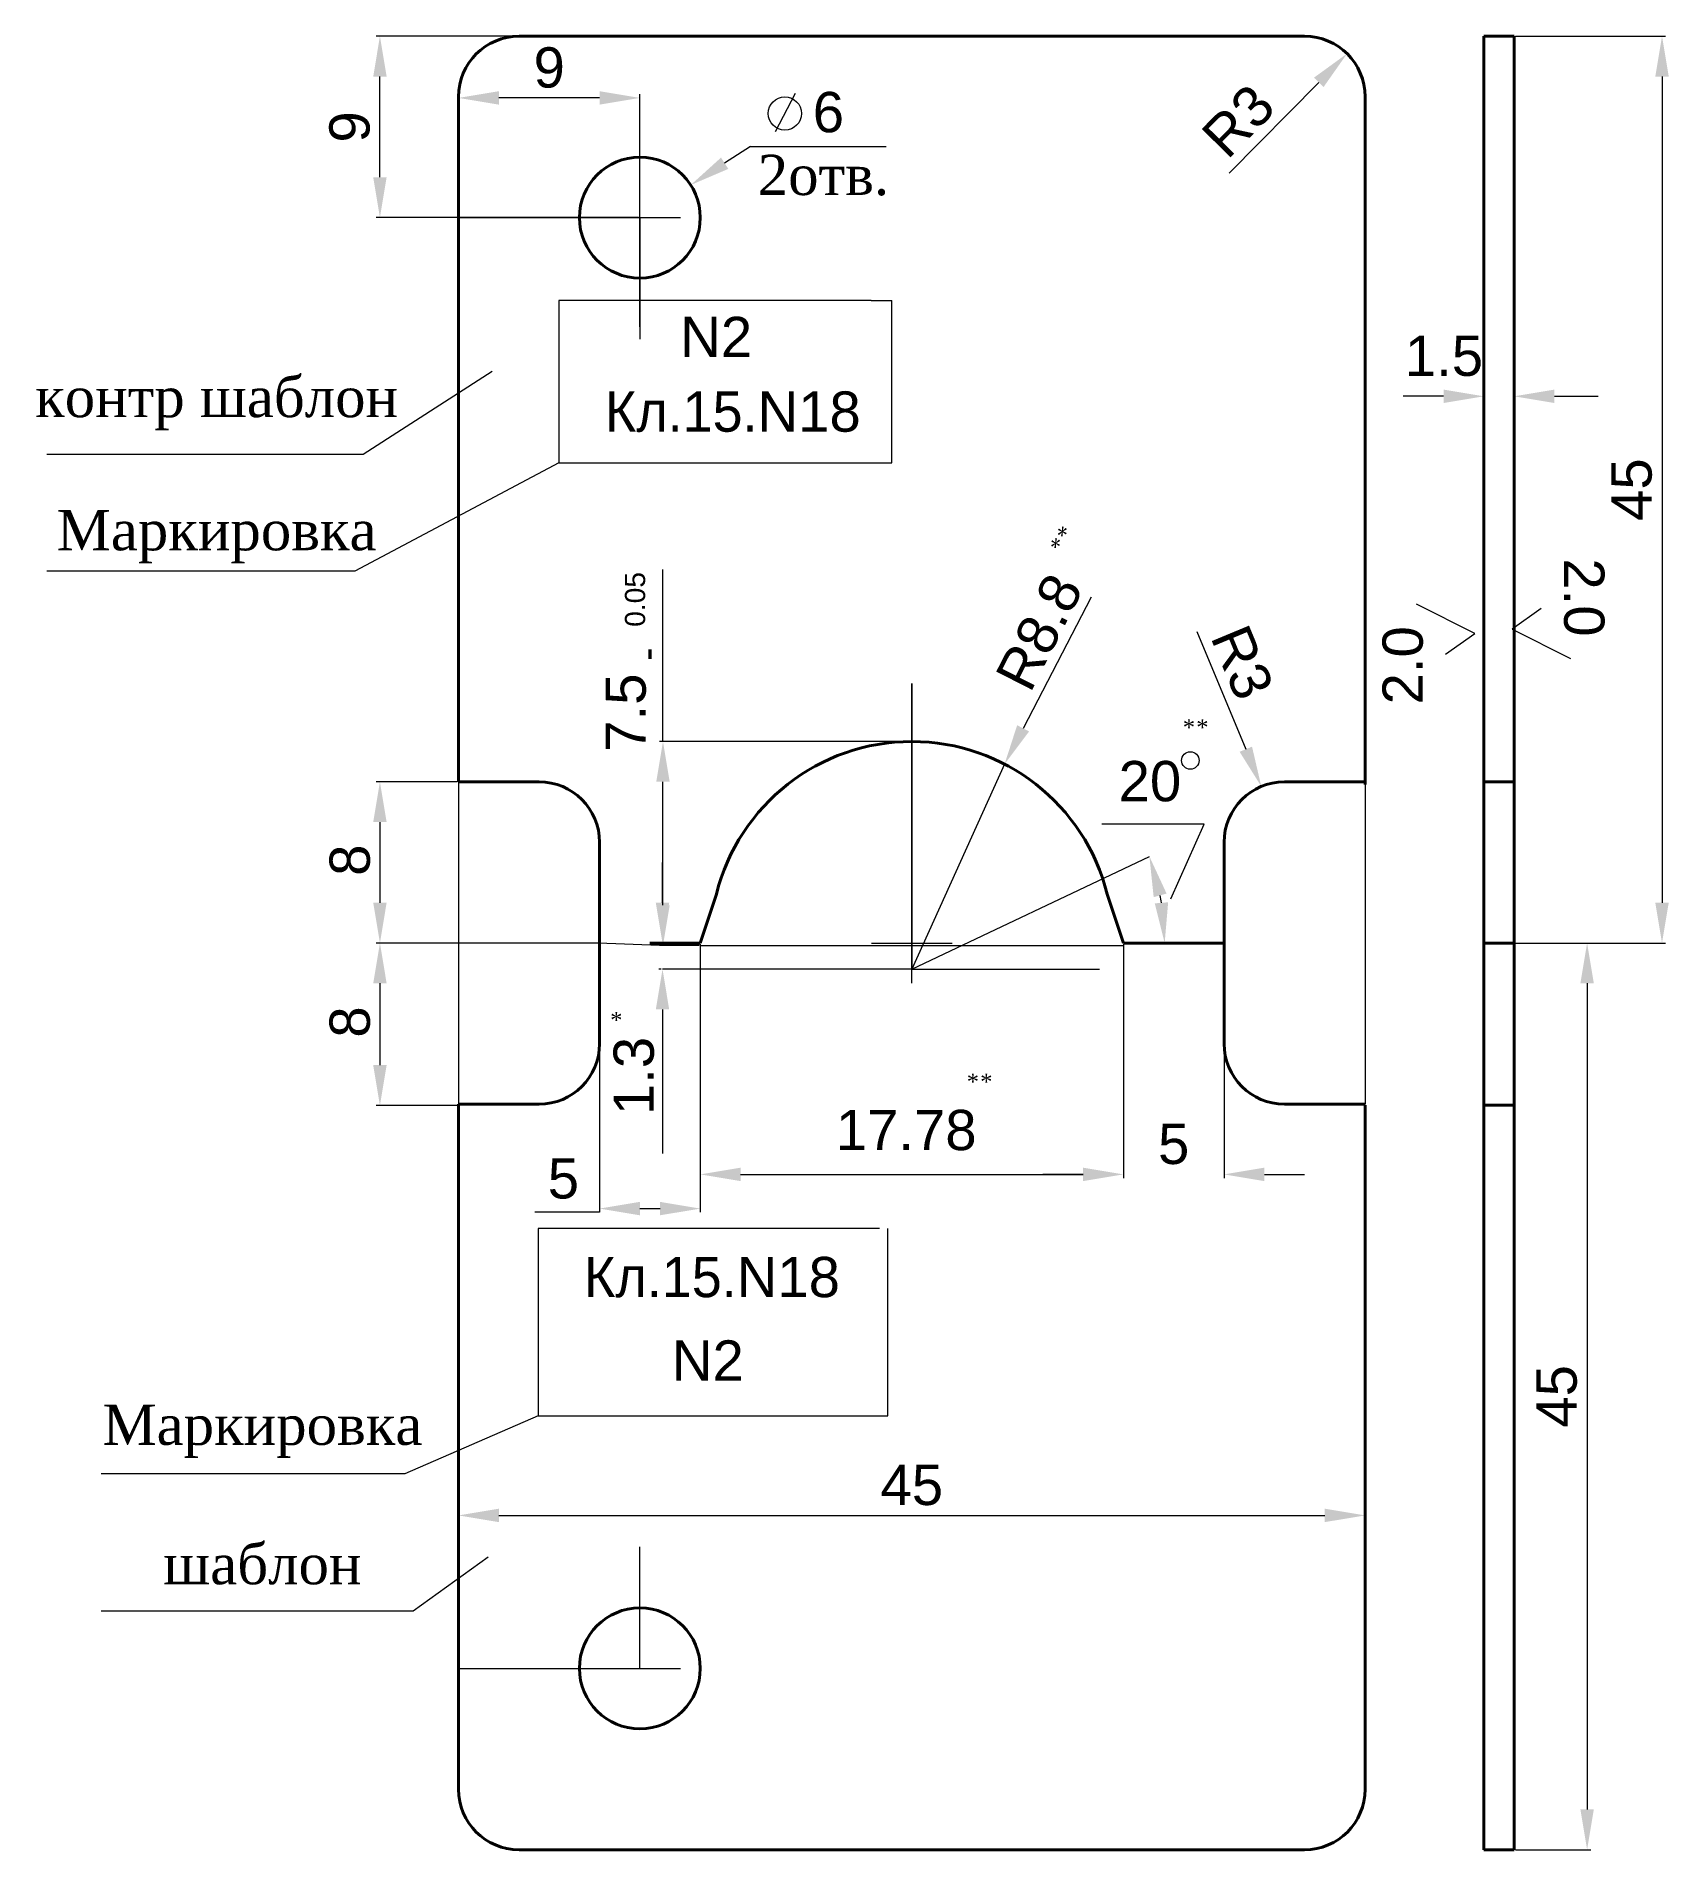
# Model space of a CAD drawing. Header units: millimetres. Extents: x -954 to 34898, y -2134 to 12006.
# Drawn here: x 10310.9 to 10391.9, y 9109.7 to 9199.7 of the extents above; entities that cross this region are included whole.
import ezdxf

# ---------------------------------------------------------------- set-up
doc = ezdxf.new("R2010")
doc.units = ezdxf.units.MM
doc.header["$LTSCALE"] = 3
doc.styles.get("Standard").update_dxf_attribs({"font": 'arial.ttf'})

msp = doc.modelspace()

# ---------------------------------------------------------------- texts
at = {"lineweight": 15}
for s, p in [('6', (10349.42, 9194.935)), ('1.5', (10378.812, 9182.843)), ('5', (10336.264, 9142.017))]:
    msp.add_text(s, height=2, dxfattribs=at).set_placement(p)
for s, rotation, p in [('R8.8', 63, (10360.206, 9167.057)), ('R3', 292.56916, (10369.14, 9169.894)), ('7.5', 90, (10341.13, 9164.189)), ('8', 90, (10327.432, 9158.031)), ('8', 90, (10327.432, 9150))]:
    msp.add_text(s, height=2, rotation=rotation, dxfattribs=at).set_placement(p)
at = {"lineweight": 15, "attachment_point": 5}
for s, insert, char_height in [('\\A1;9', (10336.336, 9198.138), 2), ('{\\fTimes New Roman CYR|b0|i0|c204|p18;2\\fTimes New Roman|b0|i0|c204|p18;отв.}', (10349.949, 9192.797), 2), ('N2', (10344.624, 9184.775), 2), ('{\\fTimes New Roman|b0|i0|c204|p18;контр шаблон}', (10319.827, 9181.471), 2), ('{\\fTxt|b0|i0|c204|p2;Кл.15.}N18', (10345.45, 9181.058), 2), ('{\\fTimes New Roman CYR|b0|i0|c204|p18;Маркировка}', (10319.827, 9174.863), 2), ('{\\fTimes New Roman|b0|i0|c0|p18;*}', (10368.093, 9165.405), 0.8), ('{\\fTimes New Roman|b0|i0|c0|p18;*}', (10368.76, 9165.405), 0.8), ('20', (10366.156, 9162.718), 2), ('{\\fTimes New Roman|b0|i0|c0|p18;*}', (10339.666, 9150.874), 0.8), ('{\\fTimes New Roman|b0|i0|c0|p18;*}', (10357.367, 9147.816), 0.8), ('{\\fTimes New Roman|b0|i0|c0|p18;*}', (10358.034, 9147.816), 0.8), ('17.78', (10354.056, 9145.404), 2), ('\\A1;5', (10367.336, 9144.715), 2), ('{\\fTxt|b0|i0|c204|p2;Кл.15.}N18', (10344.417, 9138.107), 2), ('N2', (10344.21, 9133.977), 2), ('{\\fTimes New Roman CYR|b0|i0|c204|p18;Маркировка}', (10322.1, 9130.467), 2), ('\\A1;45', (10354.336, 9127.79), 2), ('{\\fTimes New Roman|b0|i0|c204|p18;шаблон}', (10322.1, 9123.859), 2)]:
    msp.add_mtext(s, dxfattribs=dict(at, insert=insert, char_height=char_height))
for s, insert, char_height, rotation in [('\\A1;R3', (10370.545, 9195.495), 2, 45.43144), ('\\A1;9', (10326.432, 9195.198), 2, 90), ('\\A1;45', (10390.077, 9177.198), 2, 90), ('{\\fTimes New Roman|b0|i0|c0|p18;*}', (10361.626, 9174.455), 0.8, 60), ('{\\fTimes New Roman|b0|i0|c0|p18;*}', (10361.96, 9175.033), 0.8, 60), ('0.05', (10340.603, 9171.75), 1, 90), ('2.0', (10387.703, 9171.846), 2, 270), ('2.0', (10378.714, 9168.479), 2, 90), ('-', (10341.179, 9169.034), 1.4, 90), ('1.3', (10340.543, 9148.098), 2, 90), ('\\A1;45', (10386.358, 9132.198), 2, 90)]:
    msp.add_mtext(s, dxfattribs=dict(at, insert=insert, char_height=char_height, rotation=rotation))

# ---------------------------------------------------------------- linework, layer by layer
at = {"lineweight": 15}
for p, q in [((10340.773, 9199.698), (10327.752, 9199.698)), ((10384.296, 9199.698), (10391.757, 9199.698)), ((10327.932, 9192.698), (10327.932, 9197.698)), ((10370.093, 9192.898), (10374.538, 9197.41)), ((10391.577, 9197.698), (10391.577, 9156.698)), ((10331.836, 9185.332), (10331.836, 9196.818)), ((10338.836, 9196.638), (10333.836, 9196.638)), ((10340.836, 9185.27), (10340.836, 9196.818)), ((10340.836, 9185.332), (10340.836, 9196.818)), ((10348.538, 9196.858), (10347.547, 9194.953)), ((10346.329, 9194.22), (10345.045, 9193.396)), ((10346.297, 9194.22), (10352.882, 9194.22)), ((10346.736, 9194.22), (10353.065, 9194.22)), ((10340.836, 9188.698), (10340.836, 9192.698)), ((10340.773, 9190.698), (10327.752, 9190.698)), ((10334.836, 9190.698), (10328.934, 9190.698)), ((10331.836, 9190.698), (10340.836, 9190.698)), ((10334.836, 9190.698), (10342.847, 9190.698)), ((10338.836, 9190.698), (10342.836, 9190.698)), ((10340.836, 9190.698), (10340.836, 9184.661)), ((10336.818, 9186.579), (10336.818, 9178.526)), ((10352.316, 9186.579), (10336.818, 9186.579)), ((10352.316, 9186.579), (10353.349, 9186.579)), ((10353.349, 9178.526), (10353.349, 9186.579)), ((10333.511, 9183.069), (10327.105, 9178.939)), ((10380.733, 9181.83), (10378.733, 9181.83)), ((10382.733, 9179.73), (10382.733, 9182.01)), ((10384.233, 9179.73), (10384.233, 9182.01)), ((10386.233, 9181.83), (10388.4, 9181.83)), ((10327.105, 9178.939), (10311.401, 9178.939)), ((10336.818, 9178.526), (10326.692, 9173.157)), ((10336.818, 9178.526), (10353.349, 9178.526)), ((10326.692, 9173.157), (10311.401, 9173.157)), ((10341.984, 9164.698), (10341.984, 9173.24)), ((10363.236, 9171.861), (10359.86, 9165.351)), ((10382.279, 9170.059), (10379.388, 9171.506)), ((10385.584, 9171.299), (10384.138, 9170.266)), ((10368.486, 9170.163), (10370.917, 9164.315)), ((10384.138, 9170.266), (10387.029, 9168.819)), ((10380.833, 9169.026), (10382.279, 9170.059)), ((10354.336, 9167.581), (10354.336, 9154.698)), ((10354.336, 9154.698), (10354.336, 9167.581)), ((10354.273, 9164.698), (10341.804, 9164.698)), ((10358.94, 9163.575), (10354.336, 9153.398)), ((10331.773, 9162.698), (10327.752, 9162.698)), ((10331.836, 9162.698), (10331.836, 9146.636)), ((10341.984, 9156.573), (10341.984, 9162.698)), ((10376.836, 9162.698), (10376.836, 9146.698)), ((10327.932, 9160.698), (10327.932, 9156.698)), ((10368.851, 9160.598), (10363.764, 9160.598)), ((10367.201, 9156.887), (10368.851, 9160.598)), ((10341.96, 9156.698), (10341.96, 9158.698)), ((10354.336, 9153.398), (10366.131, 9158.991)), ((10354.336, 9152.698), (10354.336, 9156.698)), ((10338.773, 9154.698), (10327.752, 9154.698)), ((10331.773, 9154.698), (10327.752, 9154.698)), ((10341.804, 9154.573), (10338.773, 9154.698)), ((10341.942, 9154.698), (10341.78, 9154.698)), ((10343.773, 9154.573), (10341.804, 9154.573)), ((10343.836, 9154.636), (10343.836, 9143.035)), ((10343.836, 9154.573), (10364.836, 9154.573)), ((10352.336, 9154.698), (10356.336, 9154.698)), ((10354.336, 9154.698), (10354.336, 9153.398)), ((10364.836, 9154.636), (10364.836, 9143.035)), ((10364.836, 9154.573), (10364.836, 9143.035)), ((10369.836, 9154.636), (10369.836, 9143.035)), ((10384.296, 9154.698), (10388.038, 9154.698)), ((10384.358, 9154.698), (10391.757, 9154.698)), ((10341.897, 9153.398), (10341.78, 9153.398)), ((10354.336, 9153.398), (10341.96, 9153.398)), ((10354.336, 9153.398), (10363.654, 9153.398)), ((10327.932, 9152.698), (10327.932, 9148.636)), ((10387.858, 9152.698), (10387.858, 9111.698)), ((10341.96, 9151.398), (10341.96, 9147.731)), ((10338.836, 9149.636), (10338.836, 9141.337)), ((10341.96, 9147.731), (10341.96, 9145.986)), ((10331.773, 9146.636), (10327.752, 9146.636)), ((10331.836, 9146.636), (10331.836, 9126.11)), ((10341.96, 9145.986), (10341.96, 9144.252)), ((10376.836, 9146.583), (10376.836, 9126.11)), ((10343.836, 9143.152), (10343.836, 9141.337)), ((10345.836, 9143.215), (10362.836, 9143.215)), ((10362.836, 9143.215), (10360.836, 9143.215)), ((10371.836, 9143.215), (10373.836, 9143.215)), ((10337.756, 9141.337), (10335.618, 9141.337)), ((10338.836, 9141.337), (10337.756, 9141.337)), ((10340.836, 9141.517), (10341.836, 9141.517)), ((10335.784, 9140.53), (10335.784, 9131.238)), ((10352.729, 9140.53), (10335.784, 9140.53)), ((10353.142, 9131.238), (10353.142, 9140.53)), ((10382.733, 9109.761), (10382.733, 9139.678)), ((10384.233, 9109.761), (10384.233, 9139.678)), ((10335.784, 9131.238), (10329.172, 9128.347)), ((10335.784, 9131.238), (10353.142, 9131.238)), ((10329.172, 9128.347), (10314.087, 9128.347)), ((10333.836, 9126.29), (10374.836, 9126.29)), ((10333.305, 9124.217), (10329.585, 9121.533)), ((10340.836, 9118.698), (10340.836, 9124.735)), ((10329.585, 9121.533), (10314.087, 9121.533)), ((10331.836, 9118.698), (10340.836, 9118.698)), ((10334.836, 9118.698), (10342.847, 9118.698)), ((10384.296, 9109.698), (10388.038, 9109.698))]:
    msp.add_line(p, q, dxfattribs=at)
at = {"lineweight": 40}
for p, q in [((10334.836, 9199.698), (10373.836, 9199.698)), ((10382.733, 9199.698), (10384.233, 9199.698)), ((10382.733, 9199.698), (10384.233, 9199.698)), ((10382.733, 9199.698), (10382.733, 9109.698)), ((10384.233, 9199.698), (10384.233, 9109.698)), ((10384.233, 9199.698), (10384.233, 9109.698)), ((10331.836, 9196.698), (10331.836, 9162.698)), ((10331.836, 9162.698), (10331.836, 9196.638)), ((10376.836, 9196.698), (10376.836, 9162.558)), ((10331.836, 9162.698), (10335.836, 9162.698)), ((10376.836, 9162.698), (10372.836, 9162.698)), ((10382.733, 9162.698), (10384.233, 9162.698)), ((10338.836, 9154.698), (10338.836, 9159.698)), ((10369.836, 9154.698), (10369.836, 9159.698)), ((10343.836, 9154.698), (10344.634, 9157.121)), ((10364.836, 9154.698), (10364.038, 9157.121)), ((10338.836, 9154.698), (10338.836, 9149.698)), ((10343.836, 9154.698), (10341.336, 9154.698)), ((10343.836, 9154.698), (10341.336, 9154.698)), ((10341.493, 9154.698), (10343.836, 9154.698)), ((10364.836, 9154.698), (10369.836, 9154.698)), ((10364.836, 9154.698), (10369.836, 9154.698)), ((10369.836, 9154.698), (10369.836, 9149.698)), ((10382.733, 9154.698), (10384.233, 9154.698)), ((10331.836, 9146.698), (10335.836, 9146.698)), ((10331.836, 9146.698), (10331.836, 9146.698)), ((10331.836, 9146.698), (10331.836, 9146.698)), ((10331.836, 9112.698), (10331.836, 9146.698)), ((10376.836, 9146.698), (10372.836, 9146.698)), ((10376.836, 9146.646), (10376.836, 9112.698)), ((10382.733, 9146.646), (10384.233, 9146.646)), ((10373.836, 9109.698), (10334.836, 9109.698)), ((10382.733, 9109.698), (10384.233, 9109.698))]:
    msp.add_line(p, q, dxfattribs=at)
at = {"lineweight": 15}
for centre, radius in [((10348.035, 9195.867), 0.825), ((10368.164, 9163.758), 0.435)]:
    msp.add_circle(centre, radius, dxfattribs=at)
at = {"lineweight": 40}
for centre in [(10340.836, 9190.698), (10340.836, 9118.698)]:
    msp.add_circle(centre, 3, dxfattribs=at)
for centre, radius, start, end in [((10334.836, 9196.698), 3, 90, 180), ((10373.836, 9196.698), 3, 0, 90), ((10354.336, 9154.698), 10, 14.02176, 165.97824), ((10335.836, 9159.698), 3, 0, 90), ((10372.836, 9159.698), 3, 90, 180), ((10335.836, 9149.698), 3, 270, 0), ((10372.836, 9149.698), 3, 180, 270), ((10334.836, 9112.698), 3, 180, 270), ((10373.836, 9112.698), 3, 270, 0)]:
    msp.add_arc(centre, radius, start, end, dxfattribs=at)
at = {"lineweight": 15}
msp.add_arc((10354.336, 9154.698), 12.552, 9.13906, 10.86094, dxfattribs=at)
for points in [[(10327.599, 9197.698), (10328.265, 9197.698), (10327.932, 9199.698)], [(10391.244, 9197.698), (10391.911, 9197.698), (10391.577, 9199.698)], [(10374.3, 9197.644), (10374.775, 9197.177), (10375.941, 9198.835)], [(10333.836, 9196.972), (10333.836, 9196.305), (10331.836, 9196.638)], [(10338.836, 9196.972), (10338.836, 9196.305), (10340.836, 9196.638)], [(10327.599, 9192.698), (10328.265, 9192.698), (10327.932, 9190.698)], [(10380.733, 9182.163), (10380.733, 9181.496), (10382.733, 9181.83)], [(10386.233, 9182.163), (10386.233, 9181.496), (10384.233, 9181.83)], [(10341.65, 9162.698), (10342.317, 9162.698), (10341.984, 9164.698)], [(10327.599, 9160.698), (10328.265, 9160.698), (10327.932, 9162.698)], [(10366.342, 9156.974), (10366.984, 9157.152), (10366.131, 9158.991)], [(10327.599, 9156.698), (10328.265, 9156.698), (10327.932, 9154.698)], [(10341.627, 9156.698), (10342.293, 9156.698), (10341.96, 9154.698)], [(10367.061, 9156.718), (10366.396, 9156.665), (10366.888, 9154.698)], [(10391.244, 9156.698), (10391.911, 9156.698), (10391.577, 9154.698)], [(10341.65, 9156.573), (10342.317, 9156.573), (10341.984, 9154.573)], [(10327.599, 9152.698), (10328.265, 9152.698), (10327.932, 9154.698)], [(10387.525, 9152.698), (10388.191, 9152.698), (10387.858, 9154.698)], [(10341.627, 9151.398), (10342.293, 9151.398), (10341.96, 9153.398)], [(10327.599, 9148.636), (10328.265, 9148.636), (10327.932, 9146.636)], [(10362.836, 9143.548), (10362.836, 9142.882), (10364.836, 9143.215)], [(10371.836, 9143.548), (10371.836, 9142.882), (10369.836, 9143.215)], [(10340.836, 9141.851), (10340.836, 9141.184), (10338.836, 9141.517)], [(10341.836, 9141.851), (10341.836, 9141.184), (10343.836, 9141.517)], [(10333.836, 9126.624), (10333.836, 9125.957), (10331.836, 9126.29)], [(10374.836, 9126.624), (10374.836, 9125.957), (10376.836, 9126.29)], [(10387.525, 9111.698), (10388.191, 9111.698), (10387.858, 9109.698)]]:
    msp.add_solid(points, dxfattribs=at)
at = {"lineweight": 40}
for points in [[(10344.865, 9193.677), (10345.225, 9193.116), (10343.361, 9192.317)], [(10359.564, 9165.504), (10360.156, 9165.197), (10358.94, 9163.575)], [(10371.225, 9164.443), (10370.609, 9164.187), (10371.684, 9162.468)], [(10345.836, 9143.548), (10345.836, 9142.882), (10343.836, 9143.215)], [(10362.836, 9143.548), (10362.836, 9142.882), (10364.836, 9143.215)]]:
    msp.add_solid(points, dxfattribs=at)

msp.set_redraw_order([(e.dxf.handle, doc.entitydb.next_handle()) for e in msp.query("TEXT MTEXT ATTDEF DIMENSION ARC_DIMENSION")])  # texts and dimensions are drawn at this point

doc.saveas('drawing.dxf')
